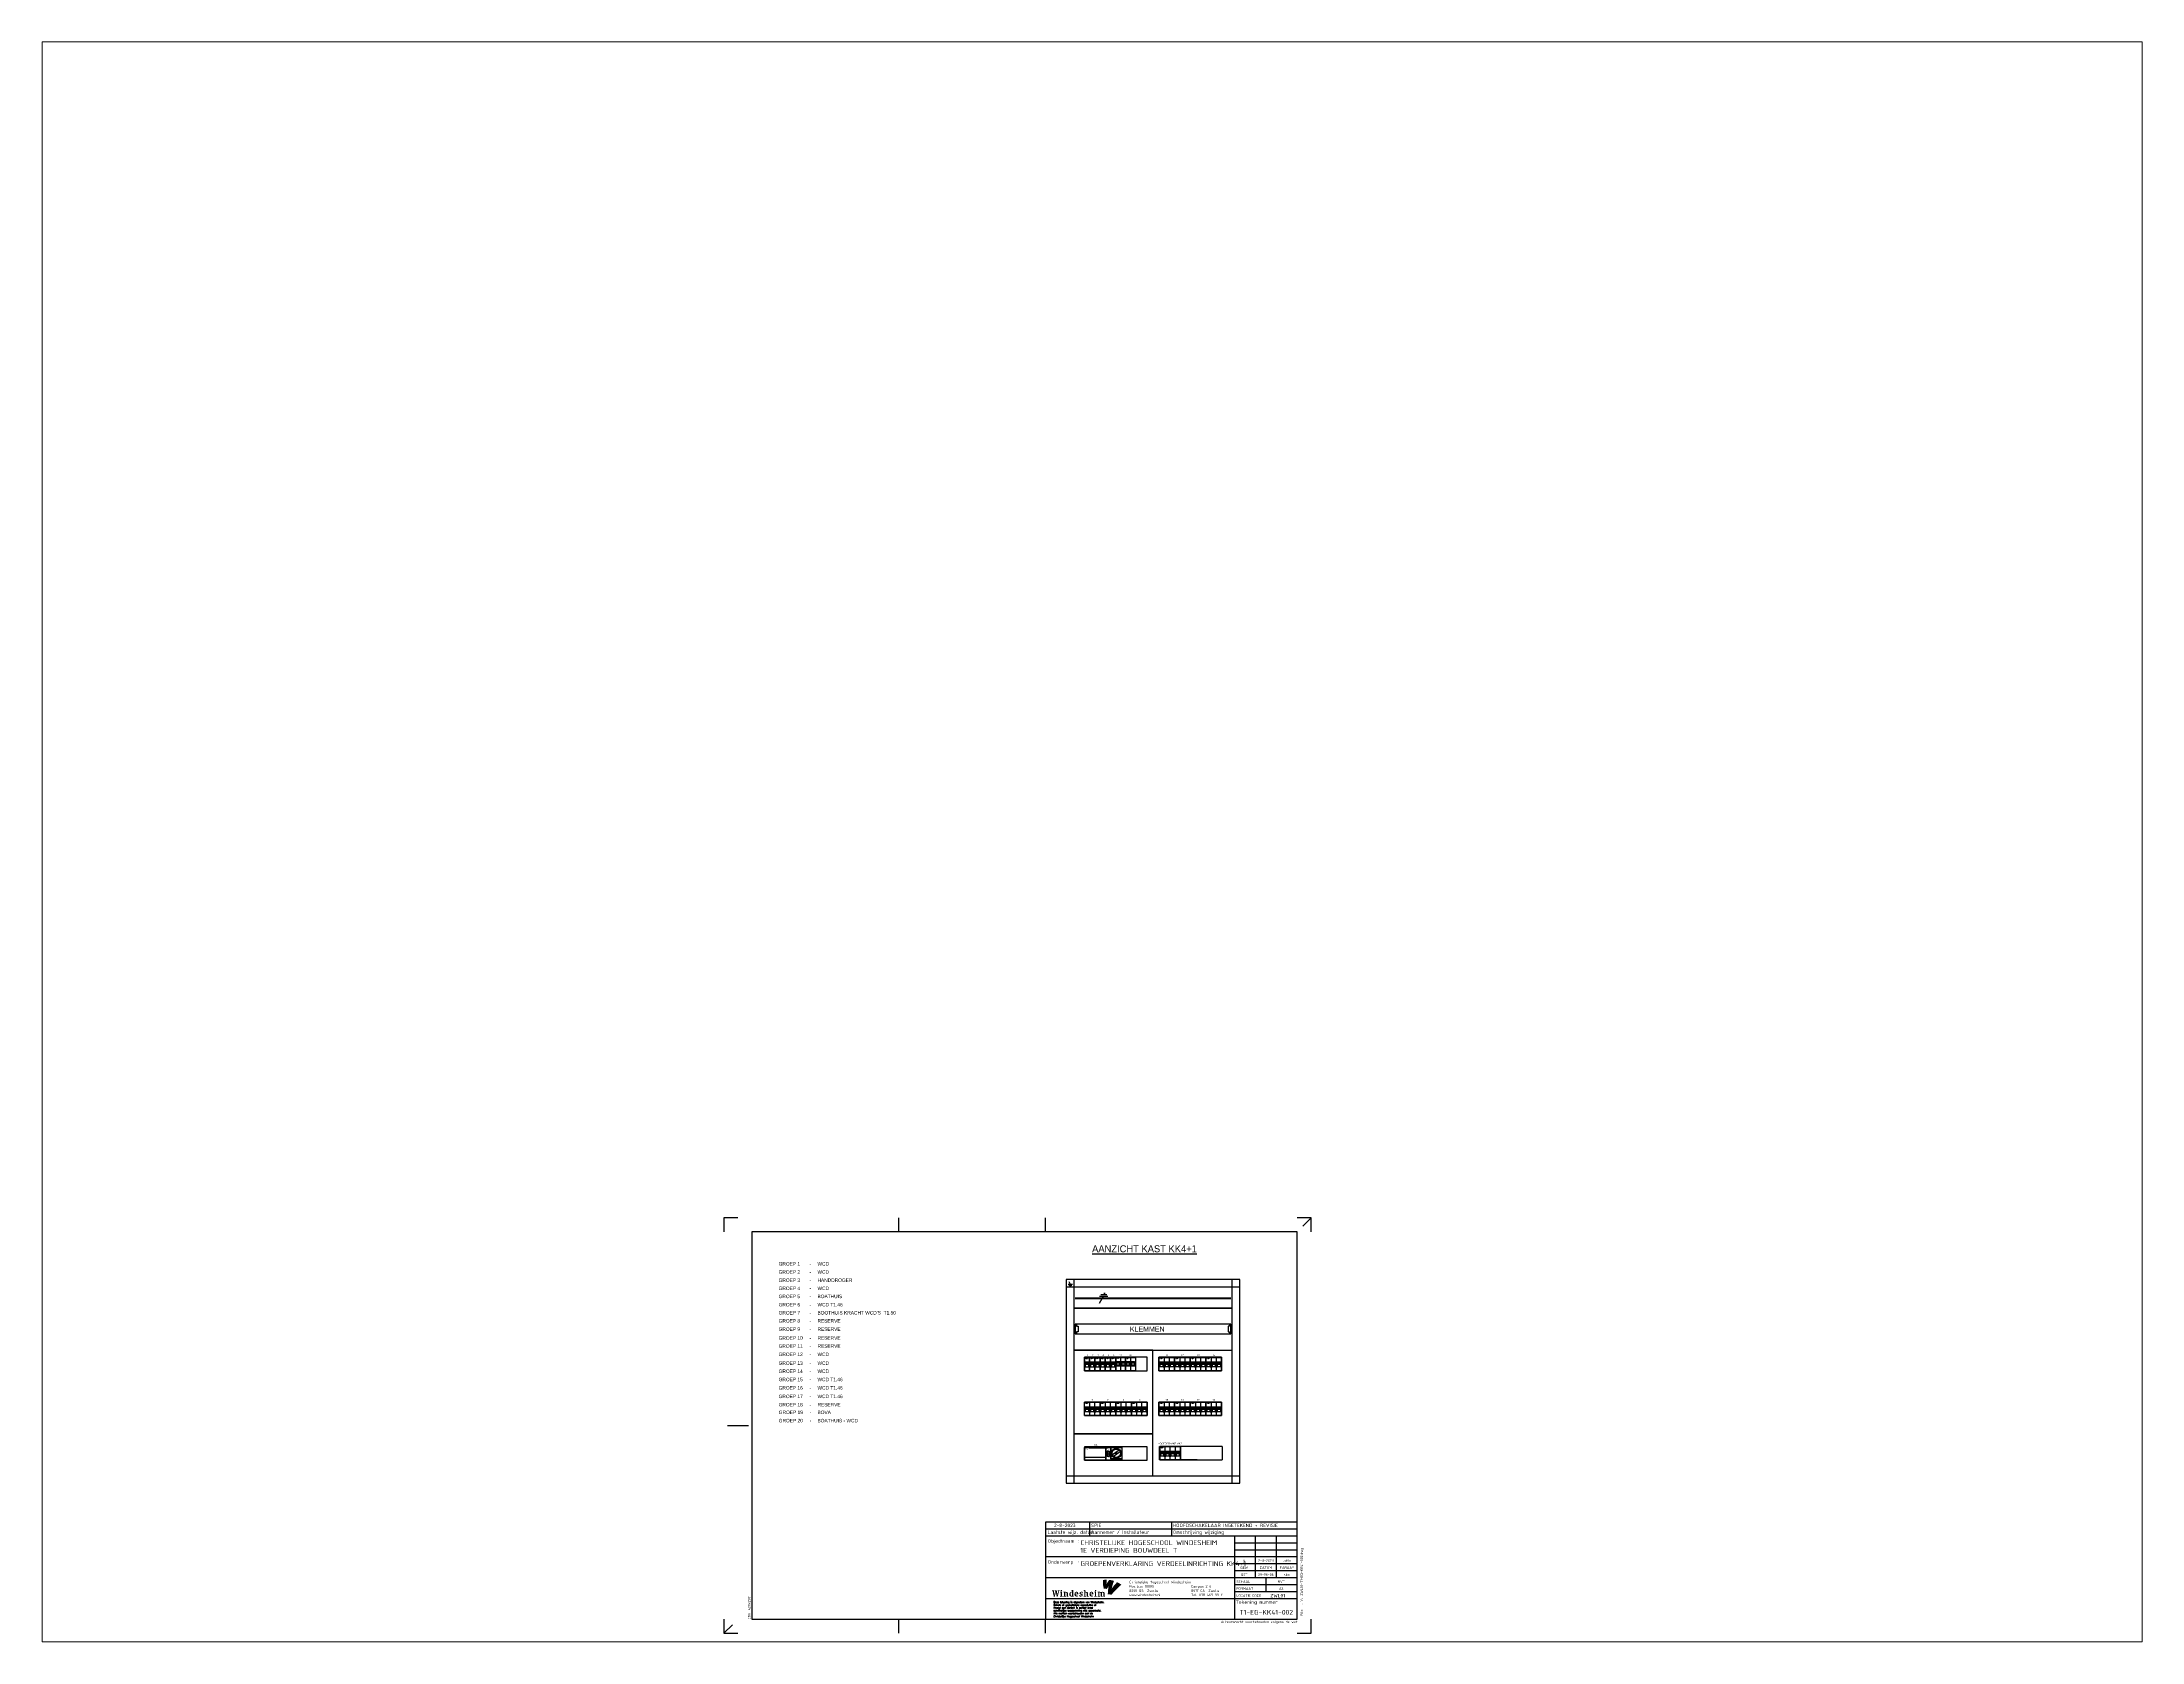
# Paper-space layout 'Layout1' of a CAD drawing. Header units: millimetres. Extents: x 27 to 240, y 20 to 183.
# The model-space entities are those that its viewports show. They can reach past a viewport. Long polylines and large blocks are cut down to what shows.
import ezdxf
from ezdxf.enums import TextEntityAlignment as Align

# ---------------------------------------------------------------- set-up
doc = ezdxf.new("R2010")
doc.units = ezdxf.units.MM
doc.layers.get('0').update_dxf_attribs({"linetype": 'CONTINUOUS'})
for name, color, linetype in [('00att018', 1, 'CONTINUOUS'), ('00att025', 2, 'CONTINUOUS'), ('00att035', 3, 'CONTINUOUS'), ('00att050', 4, 'CONTINUOUS'), ('00kad018', 1, 'CONTINUOUS'), ('00kad025', 2, 'CONTINUOUS'), ('00kad070', 5, 'CONTINUOUS'), ('BL$2----_KADER', 7, 'CONTINUOUS'), ('BL$4----_LOGO', 7, 'CONTINUOUS'), ('BL$4----_STEMPEL', 7, 'CONTINUOUS'), ('EL6-----', 7, 'CONTINUOUS'), ('KAST AANZICHT', 1, 'CONTINUOUS'), ('Kast-aanzicht', 1, 'CONTINUOUS'), ('LAAG_1', 160, 'CONTINUOUS')]:
    doc.layers.add(name, color=color, linetype=linetype)
doc.styles.add('BERT', font='arial.ttf')
doc.styles.add('BURO-035', font='BUROFONT.shx', dxfattribs={"height": 3.5})
doc.styles.add('BURO-050', font='BUROFONT.shx', dxfattribs={"height": 5})
doc.styles.add('EDU', font='ROMANS.SHX', dxfattribs={"height": 2.5})
doc.styles.add('GREEN', font='txt')
doc.styles.add('ISO', font='isocp.shx')
doc.styles.add('NOOTER', font='arial.ttf')
doc.styles.get("Standard").update_dxf_attribs({"font": 'ISOCP'})

# ---------------------------------------------------------------- blocks, each defined once
blk = doc.blocks.new('a3-windesheim-hor')
at = {"layer": '00kad018', "color": 1}
for p, q in [((0, 297), (0, 287)), ((10, 297), (0, 297)), ((125, 287), (125, 297)), ((230, 287), (230, 297)), ((420, 297), (410, 297)), ((420, 297), (414, 291)), ((420, 287), (420, 297)), ((2.5, 148.5), (17.5, 148.5)), ((0, 10), (0, 0)), ((0, 0), (6, 6)), ((0, 0), (10, 0)), ((125, 0), (125, 10)), ((230, 0), (230, 10)), ((410, 0), (420, 0)), ((420, 0), (420, 10))]:
    blk.add_line(p, q, dxfattribs=at)
at = {"layer": '00kad070', "color": 5}
for p, q in [((20, 287), (20, 10)), ((410, 287), (20, 287)), ((410, 10), (410, 287)), ((20, 10), (410, 10))]:
    blk.add_line(p, q, dxfattribs=at)
at = {"layer": '00att018', "color": 1, "style": 'ISO'}
blk.add_text('afm. 420x297', height=1.8, rotation=90, dxfattribs=at).set_placement((19, 10))
blk.add_text('Auteursrecht voorbehouden volgens de wet', height=1.8, dxfattribs=at).set_placement((410.1, 7.2), align=Align.RIGHT)
blk = doc.blocks.new('AI9-BLK4')
at = {"layer": 'LAAG_1'}
h = blk.add_hatch(color=40, dxfattribs=at)
edge = h.paths.add_edge_path()
edge.add_spline(control_points=[(7.1, 7.2), (4.8, 4.7), (2.6, 2.6), (-0.7, -2.1), (0, 0.5), (1.3, 5.9), (2.6, 9), (0.7, 9.7), (-2.2, 10.3), (-4.1, 10.4), (-5.5, 8.8), (-7.5, 5.5), (-8.1, 4.4), (-8, 6.9), (-7.7, 9.3), (-7.6, 10.6), (-9.6, 10.7), (-11, 10.6), (-13.2, 10.3), (-13.3, 6), (-13.1, 2), (-12, -2), (-10.8, -2.1), (-7.6, -2.4), (-7.6, -2.4), (-7.1, -1.7), (-6.1, 0), (-5, 1.4), (-5.4, -0.9), (-5.9, -4.1), (-6.1, -7.2), (-6.1, -8.1), (-6.2, -9.1), (-6.2, -10.1), (-4.7, -10.2), (-1, -10.6), (-0.7, -10.6), (-0.7, -10.6), (-0.7, -10.6), (-0.7, -10.6), (-0.7, -10.6), (-0.7, -10.6), (-0.7, -10.6), (0.7, -8.8), (2.3, -7), (3.6, -5.5), (4.7, -4.4), (5.7, -3.3), (6.7, -2.4), (9.3, 0.1), (11.5, 2.1), (13.2, 3.5), (11, 5.1), (9.5, 6.1), (7.1, 7.2)], knot_values=[0, 0, 0, 0, 1, 1, 1, 2, 2, 2, 3, 3, 3, 4, 4, 4, 5, 5, 5, 6, 6, 6, 7, 7, 7, 8, 8, 8, 9, 9, 9, 10, 10, 10, 11, 11, 11, 12, 12, 12, 13, 13, 13, 14, 14, 14, 15, 15, 15, 16, 16, 16, 17, 17, 17, 18, 18, 18, 18], degree=3, periodic=0)
h = blk.add_hatch(color=154, dxfattribs=at)
edge = h.paths.add_edge_path()
edge.add_spline(control_points=[(-0.7, -10.6), (-0.7, -10.6), (-0.7, -10.6), (-0.7, -10.6), (-0.7, -10.6), (-0.7, -10.6), (-0.7, -10.6)], knot_values=[0, 0, 0, 0, 1, 1, 1, 2, 2, 2, 2], degree=3, periodic=0)
h = blk.add_hatch(color=154, dxfattribs=at)
edge = h.paths.add_edge_path()
edge.add_spline(control_points=[(-0.7, -10.6), (-0.7, -10.6), (-0.7, -10.6), (-0.7, -10.6), (-0.7, -10.6), (-0.7, -10.6), (-0.7, -10.6)], knot_values=[0, 0, 0, 0, 1, 1, 1, 2, 2, 2, 2], degree=3, periodic=0)
blk = doc.blocks.new('AI9-BLK3')
at = {"layer": 'LAAG_1'}
h = blk.add_hatch(color=154, dxfattribs=at)
edge = h.paths.add_edge_path()
edge.add_spline(control_points=[(-27.8, 3.2), (-27.8, 3.2), (-29.8, -4.7), (-29.8, -4.7), (-29.8, -4.7), (-31.2, -4.7), (-31.2, -4.7), (-31.2, -4.7), (-32.5, 1.8), (-32.5, 1.8), (-32.5, 1.8), (-33.9, -4.7), (-33.9, -4.7), (-33.9, -4.7), (-35.4, -4.7), (-35.4, -4.7), (-35.4, -4.7), (-37.2, 3.2), (-37.2, 3.2), (-37.2, 3.2), (-38, 3.2), (-38, 3.2), (-38, 3.2), (-38, 4.2), (-38, 4.2), (-38, 4.2), (-34.8, 4.2), (-34.8, 4.2), (-34.8, 4.2), (-34.8, 3.2), (-34.8, 3.2), (-34.8, 3.2), (-35.4, 3.2), (-35.4, 3.2), (-35.4, 3.2), (-34.4, -2.1), (-34.4, -2.1), (-34.4, -2.1), (-33.2, 3.3), (-33.2, 3.3), (-33.2, 3.3), (-33.7, 3.3), (-33.7, 3.3), (-33.7, 3.3), (-33.7, 4.2), (-33.7, 4.2), (-33.7, 4.2), (-31.3, 4.2), (-31.3, 4.2), (-31.3, 4.2), (-30.2, -2.1), (-30.2, -2.1), (-30.2, -2.1), (-29, 3.2), (-29, 3.2), (-29, 3.2), (-29.8, 3.2), (-29.8, 3.2), (-29.8, 3.2), (-29.8, 4.2), (-29.8, 4.2), (-29.8, 4.2), (-27.2, 4.2), (-27.2, 4.2), (-27.2, 4.2), (-27.2, 3.2), (-27.2, 3.2), (-27.2, 3.2), (-27.8, 3.2), (-27.8, 3.2)], knot_values=[0, 0, 0, 0, 1, 1, 1, 2, 2, 2, 3, 3, 3, 4, 4, 4, 5, 5, 5, 6, 6, 6, 7, 7, 7, 8, 8, 8, 9, 9, 9, 10, 10, 10, 11, 11, 11, 12, 12, 12, 13, 13, 13, 14, 14, 14, 15, 15, 15, 16, 16, 16, 17, 17, 17, 18, 18, 18, 19, 19, 19, 20, 20, 20, 21, 21, 21, 22, 22, 22, 23, 23, 23, 23], degree=3, periodic=0)
h = blk.add_hatch(color=154, dxfattribs=at)
edge = h.paths.add_edge_path()
edge.add_spline(control_points=[(-26.4, -4.7), (-26.4, -4.7), (-26.4, -3.9), (-26.4, -3.9), (-26.4, -3.9), (-25.5, -3.9), (-25.5, -3.9), (-25.5, -3.9), (-25.5, 1.2), (-25.5, 1.2), (-25.5, 1.2), (-26.4, 1.2), (-26.4, 1.2), (-26.4, 1.2), (-26.4, 2), (-26.4, 2), (-26.4, 2), (-23.8, 2), (-23.8, 2), (-23.8, 2), (-23.8, -3.9), (-23.8, -3.9), (-23.8, -3.9), (-22.9, -3.9), (-22.9, -3.9), (-22.9, -3.9), (-22.9, -4.7), (-22.9, -4.7), (-22.9, -4.7), (-26.4, -4.7), (-26.4, -4.7)], knot_values=[0, 0, 0, 0, 1, 1, 1, 2, 2, 2, 3, 3, 3, 4, 4, 4, 5, 5, 5, 6, 6, 6, 7, 7, 7, 8, 8, 8, 9, 9, 9, 10, 10, 10, 10], degree=3, periodic=0)
edge = h.paths.add_edge_path()
edge.add_spline(control_points=[(-24.7, 2.7), (-25.2, 2.7), (-25.7, 3.2), (-25.7, 3.7), (-25.7, 4.3), (-25.2, 4.8), (-24.7, 4.8), (-24.1, 4.8), (-23.6, 4.3), (-23.6, 3.7), (-23.6, 3.2), (-24.1, 2.7), (-24.7, 2.7)], knot_values=[0, 0, 0, 0, 1, 1, 1, 2, 2, 2, 3, 3, 3, 4, 4, 4, 4], degree=3, periodic=0)
h = blk.add_hatch(color=154, dxfattribs=at)
edge = h.paths.add_edge_path()
edge.add_spline(control_points=[(-17, -4.7), (-17, -4.7), (-17, -0.9), (-17, -0.9), (-17, -0.3), (-17.2, 0.2), (-17.5, 0.5), (-17.9, 0.9), (-18.3, 1.1), (-18.9, 1.1), (-19, 1.1), (-19, 1.1), (-19.1, 1.1), (-19.1, 1.1), (-19.1, -3.9), (-19.1, -3.9), (-19.1, -3.9), (-18.2, -3.9), (-18.2, -3.9), (-18.2, -3.9), (-18.2, -4.7), (-18.2, -4.7), (-18.2, -4.7), (-21.7, -4.7), (-21.7, -4.7), (-21.7, -4.7), (-21.7, -3.9), (-21.7, -3.9), (-21.7, -3.9), (-20.8, -3.9), (-20.8, -3.9), (-20.8, -3.9), (-20.8, 1.2), (-20.8, 1.2), (-20.8, 1.2), (-21.7, 1.2), (-21.7, 1.2), (-21.7, 1.2), (-21.7, 2), (-21.7, 2), (-21.7, 2), (-19.4, 2), (-19.4, 2), (-19.1, 2), (-18.9, 2), (-18.6, 2), (-17, 2), (-16.3, 1.9), (-15.9, 1.4), (-15.5, 1), (-15.3, 0.6), (-15.3, -0.2), (-15.3, -0.2), (-15.3, -3.9), (-15.3, -3.9), (-15.3, -3.9), (-14.5, -3.9), (-14.5, -3.9), (-14.5, -3.9), (-14.5, -4.7), (-14.5, -4.7), (-14.5, -4.7), (-17, -4.7), (-17, -4.7)], knot_values=[0, 0, 0, 0, 1, 1, 1, 2, 2, 2, 3, 3, 3, 4, 4, 4, 5, 5, 5, 6, 6, 6, 7, 7, 7, 8, 8, 8, 9, 9, 9, 10, 10, 10, 11, 11, 11, 12, 12, 12, 13, 13, 13, 14, 14, 14, 15, 15, 15, 16, 16, 16, 17, 17, 17, 18, 18, 18, 19, 19, 19, 20, 20, 20, 21, 21, 21, 21], degree=3, periodic=0)
h = blk.add_hatch(color=154, dxfattribs=at)
edge = h.paths.add_edge_path(flags=16)
edge.add_spline(control_points=[(-6.8, -4.7), (-6.8, -4.7), (-6.8, -3.9), (-6.8, -3.9), (-6.8, -3.9), (-7.6, -3.9), (-7.6, -3.9), (-7.6, -3.9), (-7.6, 4.5), (-7.6, 4.5), (-7.6, 4.5), (-10.2, 4.5), (-10.2, 4.5), (-10.2, 4.5), (-10.2, 3.6), (-10.2, 3.6), (-10.2, 3.6), (-9.3, 3.6), (-9.3, 3.6), (-9.3, 3.6), (-9.3, 2), (-9.3, 2), (-9.6, 2), (-9.8, 2), (-10.2, 2), (-11.9, 2), (-13.2, 0.7), (-13.2, -1.5), (-13.2, -3.8), (-12.3, -4.8), (-10.3, -4.8), (-9.9, -4.8), (-9.3, -4.7), (-9.1, -4.7), (-9.1, -4.7), (-6.8, -4.7), (-6.8, -4.7)], knot_values=[0, 0, 0, 0, 1, 1, 1, 2, 2, 2, 3, 3, 3, 4, 4, 4, 5, 5, 5, 6, 6, 6, 7, 7, 7, 8, 8, 8, 9, 9, 9, 10, 10, 10, 11, 11, 11, 12, 12, 12, 12], degree=3, periodic=0)
edge = h.paths.add_edge_path()
edge.add_spline(control_points=[(-9.3, -3.7), (-9.5, -3.8), (-9.6, -3.8), (-9.8, -3.8), (-10.8, -3.8), (-11.5, -3.1), (-11.5, -1.2), (-11.5, 0.4), (-10.9, 1.1), (-10, 1.1), (-9.7, 1.1), (-9.5, 1), (-9.3, 1), (-9.3, 1), (-9.3, -3.7), (-9.3, -3.7)], knot_values=[0, 0, 0, 0, 1, 1, 1, 2, 2, 2, 3, 3, 3, 4, 4, 4, 5, 5, 5, 5], degree=3, periodic=0)
h = blk.add_hatch(color=154, dxfattribs=at)
edge = h.paths.add_edge_path(flags=16)
edge.add_spline(control_points=[(-0.4, -1.4), (-0.4, 1), (-1.2, 2.1), (-3, 2.1), (-4.8, 2.1), (-5.9, 0.7), (-5.9, -1.4), (-5.9, -3.6), (-4.8, -4.8), (-2.7, -4.8), (-1.9, -4.8), (-1.2, -4.6), (-0.7, -4.4), (-0.7, -4.4), (-0.7, -3.5), (-0.7, -3.5), (-1.2, -3.6), (-1.6, -3.6), (-2, -3.6), (-3.4, -3.6), (-4.2, -2.5), (-4.2, -1.4), (-4.2, -1.4), (-0.4, -1.4), (-0.4, -1.4)], knot_values=[0, 0, 0, 0, 1, 1, 1, 2, 2, 2, 3, 3, 3, 4, 4, 4, 5, 5, 5, 6, 6, 6, 7, 7, 7, 8, 8, 8, 8], degree=3, periodic=0)
edge = h.paths.add_edge_path()
edge.add_spline(control_points=[(-2.2, -0.5), (-2.2, -0.5), (-4.2, -0.5), (-4.2, -0.5), (-4.2, 0.5), (-3.8, 1.1), (-3.2, 1.1), (-2.6, 1.1), (-2.2, 0.6), (-2.2, -0.5)], knot_values=[0, 0, 0, 0, 1, 1, 1, 2, 2, 2, 3, 3, 3, 3], degree=3, periodic=0)
h = blk.add_hatch(color=154, dxfattribs=at)
edge = h.paths.add_edge_path()
edge.add_spline(control_points=[(3.2, -4.8), (2.4, -4.8), (1.5, -4.6), (1.3, -4.5), (1.3, -4.5), (1.3, -2.7), (1.3, -2.7), (1.3, -2.7), (2.3, -2.7), (2.3, -2.7), (2.3, -2.7), (2.3, -3.6), (2.3, -3.6), (2.6, -3.7), (2.9, -3.8), (3.3, -3.8), (4.1, -3.8), (4.5, -3.5), (4.5, -3), (4.5, -2.5), (4.1, -2.3), (3.5, -2.1), (3.5, -2.1), (2.7, -1.8), (2.7, -1.8), (1.8, -1.5), (1.3, -1), (1.3, 0.1), (1.3, 1.2), (2.3, 2.1), (3.9, 2.1), (4.6, 2.1), (5.3, 2), (5.7, 1.9), (5.7, 1.9), (5.7, 0), (5.7, 0), (5.7, 0), (4.7, 0), (4.7, 0), (4.7, 0), (4.7, 1), (4.7, 1), (4.4, 1.1), (4.2, 1.1), (3.9, 1.1), (3.2, 1.1), (2.8, 0.8), (2.8, 0.4), (2.8, 0), (3, -0.2), (3.6, -0.4), (3.6, -0.4), (4.4, -0.7), (4.4, -0.7), (5.4, -1), (6, -1.6), (6, -2.6), (6, -4), (4.8, -4.8), (3.2, -4.8)], knot_values=[0, 0, 0, 0, 1, 1, 1, 2, 2, 2, 3, 3, 3, 4, 4, 4, 5, 5, 5, 6, 6, 6, 7, 7, 7, 8, 8, 8, 9, 9, 9, 10, 10, 10, 11, 11, 11, 12, 12, 12, 13, 13, 13, 14, 14, 14, 15, 15, 15, 16, 16, 16, 17, 17, 17, 18, 18, 18, 19, 19, 19, 20, 20, 20, 20], degree=3, periodic=0)
h = blk.add_hatch(color=154, dxfattribs=at)
edge = h.paths.add_edge_path()
edge.add_spline(control_points=[(11.8, -4.7), (11.8, -4.7), (11.8, -1), (11.8, -1), (11.8, -0.3), (11.7, 0.2), (11.3, 0.5), (10.9, 0.9), (10.5, 1.1), (10, 1.1), (9.9, 1.1), (9.8, 1.1), (9.7, 1.1), (9.7, 1.1), (9.7, -3.9), (9.7, -3.9), (9.7, -3.9), (10.6, -3.9), (10.6, -3.9), (10.6, -3.9), (10.6, -4.7), (10.6, -4.7), (10.6, -4.7), (7.1, -4.7), (7.1, -4.7), (7.1, -4.7), (7.1, -3.9), (7.1, -3.9), (7.1, -3.9), (8, -3.9), (8, -3.9), (8, -3.9), (8, 3.6), (8, 3.6), (8, 3.6), (7.2, 3.6), (7.2, 3.6), (7.2, 3.6), (7.2, 4.5), (7.2, 4.5), (7.2, 4.5), (9.7, 4.5), (9.7, 4.5), (9.7, 4.5), (9.7, 2), (9.7, 2), (9.9, 2), (10.2, 2), (10.5, 2), (11.9, 2), (12.5, 1.8), (13, 1.4), (13.4, 1), (13.5, 0.5), (13.5, -0.2), (13.5, -0.2), (13.5, -3.9), (13.5, -3.9), (13.5, -3.9), (14.3, -3.9), (14.3, -3.9), (14.3, -3.9), (14.3, -4.7), (14.3, -4.7), (14.3, -4.7), (11.8, -4.7), (11.8, -4.7)], knot_values=[0, 0, 0, 0, 1, 1, 1, 2, 2, 2, 3, 3, 3, 4, 4, 4, 5, 5, 5, 6, 6, 6, 7, 7, 7, 8, 8, 8, 9, 9, 9, 10, 10, 10, 11, 11, 11, 12, 12, 12, 13, 13, 13, 14, 14, 14, 15, 15, 15, 16, 16, 16, 17, 17, 17, 18, 18, 18, 19, 19, 19, 20, 20, 20, 21, 21, 21, 22, 22, 22, 22], degree=3, periodic=0)
h = blk.add_hatch(color=154, dxfattribs=at)
edge = h.paths.add_edge_path(flags=16)
edge.add_spline(control_points=[(21.1, -1.4), (21.1, 1), (20.4, 2.1), (18.5, 2.1), (16.7, 2.1), (15.6, 0.7), (15.6, -1.4), (15.6, -3.6), (16.8, -4.8), (18.9, -4.8), (19.6, -4.8), (20.3, -4.6), (20.8, -4.4), (20.8, -4.4), (20.8, -3.5), (20.8, -3.5), (20.4, -3.6), (19.9, -3.6), (19.5, -3.6), (18.1, -3.6), (17.3, -2.5), (17.3, -1.4), (17.3, -1.4), (21.1, -1.4), (21.1, -1.4)], knot_values=[0, 0, 0, 0, 1, 1, 1, 2, 2, 2, 3, 3, 3, 4, 4, 4, 5, 5, 5, 6, 6, 6, 7, 7, 7, 8, 8, 8, 8], degree=3, periodic=0)
edge = h.paths.add_edge_path()
edge.add_spline(control_points=[(19.3, -0.5), (19.3, -0.5), (17.3, -0.5), (17.3, -0.5), (17.3, 0.5), (17.8, 1.1), (18.4, 1.1), (18.9, 1.1), (19.3, 0.6), (19.3, -0.5)], knot_values=[0, 0, 0, 0, 1, 1, 1, 2, 2, 2, 3, 3, 3, 3], degree=3, periodic=0)
h = blk.add_hatch(color=154, dxfattribs=at)
edge = h.paths.add_edge_path()
edge.add_spline(control_points=[(22.5, -4.7), (22.5, -4.7), (22.5, -3.9), (22.5, -3.9), (22.5, -3.9), (23.4, -3.9), (23.4, -3.9), (23.4, -3.9), (23.4, 1.2), (23.4, 1.2), (23.4, 1.2), (22.5, 1.2), (22.5, 1.2), (22.5, 1.2), (22.5, 2), (22.5, 2), (22.5, 2), (25.1, 2), (25.1, 2), (25.1, 2), (25.1, -3.9), (25.1, -3.9), (25.1, -3.9), (26, -3.9), (26, -3.9), (26, -3.9), (26, -4.7), (26, -4.7), (26, -4.7), (22.5, -4.7), (22.5, -4.7)], knot_values=[0, 0, 0, 0, 1, 1, 1, 2, 2, 2, 3, 3, 3, 4, 4, 4, 5, 5, 5, 6, 6, 6, 7, 7, 7, 8, 8, 8, 9, 9, 9, 10, 10, 10, 10], degree=3, periodic=0)
edge = h.paths.add_edge_path()
edge.add_spline(control_points=[(24.2, 2.7), (23.6, 2.7), (23.2, 3.2), (23.2, 3.7), (23.2, 4.3), (23.6, 4.8), (24.2, 4.8), (24.8, 4.8), (25.3, 4.3), (25.3, 3.7), (25.3, 3.2), (24.8, 2.7), (24.2, 2.7)], knot_values=[0, 0, 0, 0, 1, 1, 1, 2, 2, 2, 3, 3, 3, 4, 4, 4, 4], degree=3, periodic=0)
h = blk.add_hatch(color=154, dxfattribs=at)
edge = h.paths.add_edge_path()
edge.add_spline(control_points=[(35.5, -4.7), (35.5, -4.7), (35.5, -0.9), (35.5, -0.9), (35.5, -0.3), (35.3, 0.2), (35, 0.5), (34.7, 0.9), (34.2, 1.1), (33.5, 1.1), (33.4, 1.1), (33.3, 1), (33.2, 1), (33.4, 0.8), (33.5, 0.3), (33.5, -0.1), (33.5, -0.1), (33.5, -3.9), (33.5, -3.9), (33.5, -3.9), (34.3, -3.9), (34.3, -3.9), (34.3, -3.9), (34.3, -4.7), (34.3, -4.7), (34.3, -4.7), (31.8, -4.7), (31.8, -4.7), (31.8, -4.7), (31.8, -0.9), (31.8, -0.9), (31.8, -0.2), (31.6, 0.2), (31.3, 0.5), (30.9, 0.9), (30.5, 1.1), (30, 1.1), (30, 1.1), (29.9, 1.1), (29.8, 1.1), (29.8, 1.1), (29.8, -3.9), (29.8, -3.9), (29.8, -3.9), (30.6, -3.9), (30.6, -3.9), (30.6, -3.9), (30.6, -4.7), (30.6, -4.7), (30.6, -4.7), (27.2, -4.7), (27.2, -4.7), (27.2, -4.7), (27.2, -3.9), (27.2, -3.9), (27.2, -3.9), (28.1, -3.9), (28.1, -3.9), (28.1, -3.9), (28.1, 1.2), (28.1, 1.2), (28.1, 1.2), (27.2, 1.2), (27.2, 1.2), (27.2, 1.2), (27.2, 2), (27.2, 2), (27.2, 2), (29.6, 2), (29.6, 2), (29.9, 2), (30.2, 2), (30.4, 2), (31.4, 2), (31.9, 1.9), (32.5, 1.7), (33, 1.9), (33.7, 2), (34.5, 2), (35.6, 2), (36.3, 1.8), (36.7, 1.4), (37.1, 1), (37.2, 0.5), (37.2, -0.1), (37.2, -0.1), (37.2, -3.9), (37.2, -3.9), (37.2, -3.9), (38, -3.9), (38, -3.9), (38, -3.9), (38, -4.7), (38, -4.7), (38, -4.7), (35.5, -4.7), (35.5, -4.7)], knot_values=[0, 0, 0, 0, 1, 1, 1, 2, 2, 2, 3, 3, 3, 4, 4, 4, 5, 5, 5, 6, 6, 6, 7, 7, 7, 8, 8, 8, 9, 9, 9, 10, 10, 10, 11, 11, 11, 12, 12, 12, 13, 13, 13, 14, 14, 14, 15, 15, 15, 16, 16, 16, 17, 17, 17, 18, 18, 18, 19, 19, 19, 20, 20, 20, 21, 21, 21, 22, 22, 22, 23, 23, 23, 24, 24, 24, 25, 25, 25, 26, 26, 26, 27, 27, 27, 28, 28, 28, 29, 29, 29, 30, 30, 30, 31, 31, 31, 32, 32, 32, 32], degree=3, periodic=0)
blk = doc.blocks.new('AI9-BLK2')
at = {"layer": 'LAAG_1', "color": 7}
for name, p in [('AI9-BLK4', (36.4, 1.4)), ('AI9-BLK3', (-11.6, -7.2))]:
    blk.add_blockref(name, p, dxfattribs=at)
blk = doc.blocks.new('CHW_ONDERHOEK')
at = {"layer": '00kad025', "color": 2}
for p, q in [((-190, 79.5), (-190, 69.5)), ((-10, 79.5), (-190, 79.5)), ((-158.5, 79.5), (-158.5, 69.5)), ((-100, 79.5), (-100, 69.5)), ((-10, 74.5), (-190, 74.5)), ((-10, 64.5), (-55, 64.5)), ((-40, 69.5), (-40, 39.5)), ((-25, 69.5), (-25, 39.5)), ((-10, 59.5), (-55, 59.5)), ((-10, 54.5), (-55, 54.5)), ((-10, 49.5), (-55, 49.5)), ((-32.5, 39.5), (-32.5, 34.5)), ((-32.5, 34.5), (-32.5, 29.5))]:
    blk.add_line(p, q, dxfattribs=at)
at = {"layer": '00kad070', "color": 5}
for p, q in [((-10, 69.5), (-190, 69.5)), ((-190, 69.5), (-190, 10)), ((-55, 69.5), (-55, 10)), ((-55, 54.5), (-190, 54.5)), ((-10, 39.5), (-190, 39.5)), ((-10, 44.5), (-55, 44.5)), ((-10, 34.5), (-55, 34.5)), ((-55, 24.5), (-190, 24.5)), ((-10, 29.5), (-55, 29.5)), ((-10, 24.5), (-55, 24.5))]:
    blk.add_line(p, q, dxfattribs=at)
at = {"layer": 'LAAG_1', "color": 7, "xscale": 0.5, "yscale": 0.5, "zscale": 0.5}
blk.add_blockref('AI9-BLK2', (-160.6, 32.2), dxfattribs=at)
at = {"layer": '00att018', "color": 1, "style": 'ISO'}
for s, p in [('GEW', (-48, 46)), ('DATUM', (-32.5, 46)), ('PARAAF', (-17.5, 46)), ('GET', (-48, 41))]:
    blk.add_text(s, height=1.8, dxfattribs=at).set_placement(p, align=Align.CENTER)
for s, p in [('SCHAAL', (-53.5, 36)), ('FORMAAT', (-53.5, 31))]:
    blk.add_text(s, height=1.8, dxfattribs=at).set_placement(p)
at = {"layer": '00att018', "color": 1, "linetype": 'Continuous', "style": 'EDU'}
for s, p in [('Deze tekening is eigendom van Windesheim.', (-184.2, 21.6)), ('Gehele of gedeeltelijke reproduktie of', (-184.2, 19.6)), ('inzage aan derden is zonder onze', (-184.2, 17.6)), ('schriftelijke toestemming niet geoorloofd.', (-184.2, 15.6)), ('Alle rechten voorbehouden aan de', (-184.2, 13.6)), ('Christelijke Hogeschool Windesheim', (-184.2, 11.4))]:
    blk.add_text(s, height=1.2, dxfattribs=at).set_placement(p)
at = {"layer": '00att018', "color": 1, "style": 'ISO', "width": 0.9}
blk.add_text('....\\\\', height=1.8, rotation=90, dxfattribs=at).set_placement((-6, 20.5))
at = {"layer": '00att018', "color": 1, "style": 'ISO'}
blk.add_text('File:', height=1.8, rotation=90, dxfattribs=at).set_placement((-6, 12.5))
for tag, p in [('WZ_CODED', (-48, 66.1)), ('WZ_CODEC', (-48, 61.1)), ('WZ_DATUMD', (-32.5, 66.1)), ('WZ_DATUMC', (-32.5, 61.1)), ('WZ_WZGOEDD', (-17.5, 66.1)), ('WZ_WZGOEDC', (-17.5, 61.1)), ('WZ_CODEA', (-48, 51.1)), ('WZ_CODEB', (-48, 56.1)), ('WZ_DATUMB', (-32.5, 56.1)), ('WZ_DATUMA', (-32.5, 51.1)), ('WZ_WZGOEDB', (-17.5, 56.1)), ('WZ_WZGOEDA', (-17.5, 51.1)), ('TKDATCREAT', (-32.5, 41)), ('TKFORMAAT', (-21.5, 31)), ('TKSCHAAL', (-21.5, 36)), ('TKINIT', (-17.5, 41))]:
    blk.add_attdef(tag, text='', height=1.8, dxfattribs=at).set_placement(p, align=Align.CENTER)
blk.add_attdef('DWGNAME', (-6, 26.9), '', height=1.8, rotation=90, dxfattribs=at)
at = {"layer": '00att025', "color": 2, "style": 'ISO'}
for s, p in [('Objectnaam', (-188.5, 64.7)), ('Onderwerp', (-188.5, 49.7)), ('Tekening nummer', (-54, 21))]:
    blk.add_text(s, height=2.5, dxfattribs=at).set_placement(p)
at = {"layer": '00att025', "style": 'ISO'}
for p in [(-167, 64.7), (-167, 49.8)]:
    blk.add_text(':', height=2.5, dxfattribs=at).set_placement(p)
at = {"layer": '00att025', "color": 1, "style": 'ISO'}
blk.add_text('LOCATIE CODE :', height=1.8, dxfattribs=at).set_placement((-53.5, 26))
at = {"layer": '00att025', "color": 2, "style": 'ISO'}
for tag, p in [('WZ_DATUM', (-184, 75.9)), ('WZ_AANNEMER_INSTALATEUR', (-157.5, 75.9)), ('WZ_OMSCHR', (-99, 75.9))]:
    blk.add_attdef(tag, p, '', height=2.5, dxfattribs=at)
at = {"layer": '00att025', "color": 3, "style": 'ISO'}
blk.add_attdef('TKVRIJ2', text='', height=2.5, dxfattribs=at).set_placement((-24, 25.6), align=Align.CENTER)
at = {"layer": '00att035', "color": 3, "style": 'ISO'}
for s, p in [('Laatste wijz. datum', (-188.5, 71)), ('Aannemer / Installateur', (-157.5, 71)), ('Omschrijving wijziging', (-99, 71))]:
    blk.add_text(s, height=2.5, dxfattribs=at).set_placement(p)
for tag, p in [('TK1OMSCHR', (-165.1, 57.5)), ('PROMSCHR', (-165.1, 63)), ('TK2OMSCHR', (-165.1, 48)), ('TKVRIJ1', (-165.1, 42.5))]:
    blk.add_attdef(tag, p, '', height=3.5, dxfattribs=at)
at = {"layer": '00att050', "color": 4, "style": 'ISO'}
blk.add_attdef('TKFASE', text='', height=5, dxfattribs=at).set_placement((-14.5, 82), align=Align.RIGHT)
blk.add_attdef('TKTEKNR', text='', height=3.5, dxfattribs=at).set_placement((-32.2, 13.2), align=Align.CENTER)
at = {"layer": 'BL$4----_LOGO', "color": 1, "style": 'ISO'}
for s, p in [('Christelijke Hogeschool Windesheim', (-130.2, 35.7)), ('Postbus 10090', (-130.2, 32.6)), ('8000 GB  Zwolle', (-130.2, 29.5)), ('Campus 2-6', (-85.9, 32.6)), ('8017 CA  Zwolle', (-85.9, 29.5)), ('www.windesheim.nl', (-130.2, 26.5)), ('Tel. 038 469 99 11', (-85.9, 26.5))]:
    blk.add_text(s, height=1.8, dxfattribs=at).set_placement(p)
blk = doc.blocks.new('HAG08')
at = {"color": 0}
for p, q in [((-16.5, -3.5), (-16.5, -0.8)), ((-16.5, -0.8), (-16.5, -0.8)), ((-16.5, -2.6), (-15.6, -1.7)), ((-15.6, -1.7), (-15.2, -1.7)), ((-15.2, -1.7), (-14.7, -2.2)), ((-14.7, -2.2), (-14.7, -3.5)), ((-14.7, -3.5), (-14.7, -3.5)), ((-13.8, -2.2), (-13.4, -1.7)), ((-13.8, -3.1), (-13.8, -2.2)), ((-13.4, -3.5), (-13.8, -3.1)), ((-13.4, -1.7), (-13, -1.7)), ((-13, -3.5), (-13.4, -3.5)), ((-13, -1.7), (-12.5, -2.2)), ((-12.5, -3.1), (-13, -3.5)), ((-12.5, -2.2), (-12.5, -3.1)), ((-12.5, -3.1), (-12.1, -3.5)), ((-12.1, -3.5), (-12.1, -3.5)), ((-10.2, -18.8), (-12, -18.8)), ((-12, -18.8), (-12, -21.5)), ((-12, -21.5), (-10.2, -21.5)), ((-12, -21.5), (-12, -21.5)), ((-10.7, -1.7), (-11.2, -2.2)), ((-11.2, -2.2), (-11.2, -3.1)), ((-11.2, -3.1), (-10.7, -3.5)), ((-11.2, -3.9), (-10.7, -4.4)), ((-9.9, -1.7), (-10.7, -1.7)), ((-10.7, -3.5), (-9.4, -3.5)), ((-10.7, -4.4), (-9.9, -4.4)), ((-10.2, -21.5), (-10.2, -18.8)), ((-9.4, -2.2), (-9.9, -1.7)), ((-9.9, -4.4), (-9.4, -3.9)), ((-9.4, -3.9), (-9.4, -2.2)), ((-9.4, -3.5), (-9.4, -3.5)), ((-9.3, -21.5), (-9.3, -18.8)), ((-9.3, -18.8), (-7.6, -18.8)), ((-9.3, -20.2), (-8.5, -20.2)), ((-8.1, -1.7), (-8.5, -2.2)), ((-8.5, -2.2), (-8.5, -3.1)), ((-8.5, -2.6), (-7.2, -2.6)), ((-8.5, -3.1), (-8.1, -3.5)), ((-8.5, -20.2), (-8.5, -20.2)), ((-7.2, -1.7), (-8.1, -1.7)), ((-8.1, -3.5), (-7.2, -3.5)), ((-7.6, -18.8), (-7.6, -18.8)), ((-6.8, -2.2), (-7.2, -1.7)), ((-7.2, -2.6), (-6.8, -2.2)), ((-7.2, -3.5), (-7.2, -3.5)), ((-6.7, -21.5), (-6.7, -18.8)), ((-6.7, -18.8), (-4.9, -18.8)), ((-6.7, -20.2), (-5.8, -20.2)), ((-5.9, -1.7), (-5.9, -3.5)), ((-5.9, -2.6), (-5, -1.7)), ((-5.9, -3.5), (-5.9, -3.5)), ((-5.8, -20.2), (-5.8, -20.2)), ((-5, -1.7), (-4.6, -1.7)), ((-4.9, -18.8), (-4.9, -18.8)), ((-4.6, -1.7), (-4.1, -2.2)), ((-4.1, -2.2), (-4.1, -2.2))]:
    blk.add_line(p, q, dxfattribs=at)
for points in [[(-17.5, -45), (-17.5, 0), (0, 0), (0, -45)], [(-16.5, -29.5), (-16.5, -15.5), (-14.5, -15.5), (-14.5, -29.5)], [(-14.5, -17.5), (-14.5, -15.5), (-3, -15.5), (-3, -17.5)], [(-14.5, -32.5), (-14.5, -23.5), (-3, -23.5), (-3, -32.5)], [(-3, -29.5), (-3, -15.5), (-1, -15.5), (-1, -29.5)]]:
    blk.add_lwpolyline(points, close=True, dxfattribs=at)
blk = doc.blocks.new('HAG07')
at = {"color": 0}
for p, q in [((0.2, 8.9), (0.2, 9.4)), ((0.2, 9.4), (0.2, 9.4)), ((0.2, 9), (0.4, 9.2)), ((0.4, 9.2), (0.5, 9.2)), ((0.5, 9.2), (0.6, 9.1)), ((0.6, 9.1), (0.6, 8.9)), ((0.6, 8.9), (0.6, 8.9)), ((0.8, 9.1), (0.9, 9.2)), ((0.8, 8.9), (0.8, 9.1)), ((0.9, 8.9), (0.8, 8.9)), ((0.9, 9.2), (1, 9.2)), ((1, 8.9), (0.9, 8.9)), ((1, 9.2), (1.1, 9.1)), ((1.1, 8.9), (1, 8.9)), ((1.1, 9.1), (1.1, 8.9)), ((1.1, 8.9), (1.2, 8.9)), ((1.2, 8.9), (1.2, 8.9)), ((1.6, 5.6), (1.2, 5.6)), ((1.2, 5.6), (1.2, 5)), ((1.2, 5), (1.6, 5)), ((1.2, 5), (1.2, 5)), ((1.6, 9.2), (1.4, 9.2)), ((1.4, 9.2), (1.4, 9.1)), ((1.4, 9.1), (1.4, 8.9)), ((1.4, 8.9), (1.4, 8.9)), ((1.4, 8.9), (1.7, 8.9)), ((1.4, 8.8), (1.4, 8.7)), ((1.4, 8.7), (1.6, 8.7)), ((1.7, 9.1), (1.6, 9.2)), ((1.6, 8.7), (1.7, 8.8)), ((1.6, 5), (1.6, 5.6)), ((1.7, 8.8), (1.7, 9.1)), ((1.7, 8.9), (1.7, 8.9)), ((1.7, 5), (1.7, 5.6)), ((1.7, 5.6), (2.1, 5.6)), ((1.7, 5.3), (1.9, 5.3)), ((2, 9.2), (1.9, 9.1)), ((1.9, 9.1), (1.9, 8.9)), ((1.9, 9), (2.2, 9)), ((1.9, 8.9), (2, 8.9)), ((1.9, 5.3), (1.9, 5.3)), ((2.2, 9.2), (2, 9.2)), ((2, 8.9), (2.2, 8.9)), ((2.1, 5.6), (2.1, 5.6)), ((2.3, 9.1), (2.2, 9.2)), ((2.2, 9), (2.3, 9.1)), ((2.2, 8.9), (2.2, 8.9)), ((2.3, 5), (2.3, 5.6)), ((2.3, 5.6), (2.7, 5.6)), ((2.3, 5.3), (2.5, 5.3)), ((2.5, 9.2), (2.5, 8.9)), ((2.5, 9), (2.7, 9.2)), ((2.5, 8.9), (2.5, 8.9)), ((2.5, 5.3), (2.5, 5.3)), ((2.7, 9.2), (2.8, 9.2)), ((2.7, 5.6), (2.7, 5.6)), ((2.8, 9.2), (2.9, 9.1)), ((2.9, 9.1), (2.9, 9.1)), ((3.1, 2.7), (4.4, 2.7)), ((3.5, 3.3), (3.9, 3.3)), ((3.7, 9.6), (3.7, 9.1)), ((3.7, 8.8), (3.7, 0)), ((5.3, 5.6), (4.9, 5.6)), ((4.9, 5.6), (4.9, 5)), ((4.9, 5), (5.3, 5)), ((4.9, 5), (4.9, 5)), ((5.3, 5), (5.3, 5.6)), ((5.5, 5), (5.5, 5.6)), ((5.5, 5.6), (5.9, 5.6)), ((5.5, 5.3), (5.7, 5.3)), ((5.7, 5.3), (5.7, 5.3)), ((5.9, 5.6), (5.9, 5.6)), ((6, 5), (6, 5.6)), ((6, 5.6), (6.4, 5.6)), ((6, 5.3), (6.2, 5.3)), ((6.2, 5.3), (6.2, 5.3)), ((6.4, 5.6), (6.4, 5.6)), ((6.8, 2.7), (8.1, 2.7)), ((7.3, 3.3), (7.7, 3.3)), ((7.5, 9.1), (7.5, 9.6)), ((7.5, 0), (7.5, 8.8)), ((9, 5.6), (8.6, 5.6)), ((8.6, 5.6), (8.6, 5)), ((8.6, 5), (9, 5)), ((8.6, 5), (8.6, 5)), ((9, 5), (9, 5.6)), ((9.2, 5), (9.2, 5.6)), ((9.2, 5.6), (9.6, 5.6)), ((9.2, 5.3), (9.4, 5.3)), ((9.4, 5.3), (9.4, 5.3)), ((9.6, 5.6), (9.6, 5.6)), ((9.8, 5), (9.8, 5.6)), ((9.8, 5.6), (10.1, 5.6)), ((9.8, 5.3), (10, 5.3)), ((10, 5.3), (10, 5.3)), ((10.1, 5.6), (10.1, 5.6)), ((10.6, 2.7), (11.2, 2.7)), ((11, 3.3), (11.2, 3.3))]:
    blk.add_line(p, q, dxfattribs=at)
for points in [[(0, 0), (0, 9.6), (11.2, 9.6), (11.2, 0)], [(0.2, 3.3), (0.2, 6.3), (0.6, 6.3), (0.6, 3.3)], [(0.6, 5.9), (0.6, 6.3), (3.1, 6.3), (3.1, 5.9)], [(0.6, 2.7), (0.6, 4.6), (3.1, 4.6), (3.1, 2.7)], [(3.1, 3.3), (3.1, 6.3), (3.5, 6.3), (3.5, 3.3)], [(3.9, 3.3), (3.9, 6.3), (4.4, 6.3), (4.4, 3.3)], [(4.4, 5.9), (4.4, 6.3), (6.8, 6.3), (6.8, 5.9)], [(4.4, 2.7), (4.4, 4.6), (6.8, 4.6), (6.8, 2.7)], [(6.8, 3.3), (6.8, 6.3), (7.3, 6.3), (7.3, 3.3)], [(7.7, 3.3), (7.7, 6.3), (8.1, 6.3), (8.1, 3.3)], [(8.1, 5.9), (8.1, 6.3), (10.6, 6.3), (10.6, 5.9)], [(8.1, 2.7), (8.1, 4.6), (10.6, 4.6), (10.6, 2.7)], [(10.6, 3.3), (10.6, 6.3), (11, 6.3), (11, 3.3)]]:
    blk.add_lwpolyline(points, close=True, dxfattribs=at)
at = {"color": 0, "const_width": 0.256}
blk.add_lwpolyline([(3.7, 9), (11.1, 9)], dxfattribs=at)
blk = doc.blocks.new('HAG05')
at = {"color": 0}
for p, q in [((-33, 0), (0, 0)), ((-33, -45), (-33, 0)), ((-16.5, 0), (-16.5, -45)), ((0, 0), (0, -45)), ((-30, -16), (-33, -16)), ((-33, -29), (0, -29)), ((0, -45), (-33, -45)), ((-31, -3), (-31, -1.3)), ((-31, -1.3), (-31, -1.3)), ((-31, -2.4), (-30.4, -1.9)), ((-30.4, -1.9), (-30.1, -1.9)), ((-30.1, -1.9), (-29.9, -2.2)), ((-30, -14), (-30, -19)), ((-30, -14), (-3, -14)), ((-29.9, -2.2), (-29.9, -3)), ((-29.9, -3), (-29.9, -3)), ((-29.3, -2.2), (-29, -1.9)), ((-29.3, -2.7), (-29.3, -2.2)), ((-29, -3), (-29.3, -2.7)), ((-29, -1.9), (-28.7, -1.9)), ((-28.7, -3), (-29, -3)), ((-28.7, -1.9), (-28.4, -2.2)), ((-28.4, -2.7), (-28.7, -3)), ((-28.4, -2.2), (-28.4, -2.7)), ((-28.4, -2.7), (-28.2, -3)), ((-28.2, -3), (-28.2, -3)), ((-27.3, -1.9), (-27.6, -2.2)), ((-27.6, -2.2), (-27.6, -2.7)), ((-27.6, -2.7), (-27.3, -3)), ((-27.6, -3.3), (-27.3, -3.6)), ((-26.8, -1.9), (-27.3, -1.9)), ((-27.3, -3), (-26.5, -3)), ((-27.3, -3.6), (-26.8, -3.6)), ((-26.5, -2.2), (-26.8, -1.9)), ((-26.8, -3.6), (-26.5, -3.3)), ((-26.5, -3.3), (-26.5, -2.2)), ((-26.5, -3), (-26.5, -3)), ((-25.6, -1.9), (-25.9, -2.2)), ((-25.9, -2.2), (-25.9, -2.7)), ((-25.9, -2.4), (-25.1, -2.4)), ((-25.9, -2.7), (-25.6, -3)), ((-25.1, -1.9), (-25.6, -1.9)), ((-25.6, -3), (-25.1, -3)), ((-24.8, -2.2), (-25.1, -1.9)), ((-25.1, -2.4), (-24.8, -2.2)), ((-25.1, -3), (-25.1, -3)), ((-24.2, -1.9), (-24.2, -3)), ((-24.2, -2.4), (-23.7, -1.9)), ((-24.2, -3), (-24.2, -3)), ((-23.7, -1.9), (-23.4, -1.9)), ((-23.4, -1.9), (-23.1, -2.2)), ((-23.1, -2.2), (-23.1, -2.2)), ((-20, -19), (-13, -19)), ((-3, -14), (-3, -19)), ((-3, -16), (0, -16))]:
    blk.add_line(p, q, dxfattribs=at)
blk.add_lwpolyline([(-32, -16), (-30, -16)], dxfattribs=at)
for points in [[(-30, -26), (-30, -19), (-20, -19), (-20, -26)], [(-13, -26), (-13, -19), (-3, -19), (-3, -26)]]:
    blk.add_lwpolyline(points, close=True, dxfattribs=at)
at = {"color": 0, "const_width": 1}
blk.add_lwpolyline([(-21.5, -2.5), (0, -2.5)], dxfattribs=at)
blk = doc.blocks.new('HAG09')
at = {"color": 0}
for p, q in [((-52.5, 0), (-52.5, -2.4)), ((-35, -2.4), (-35, 0)), ((-17.5, 0), (-17.5, -2.4)), ((-69, -3.5), (-69, -0.8)), ((-69, -0.8), (-69, -0.8)), ((-69, -2.6), (-68.1, -1.7)), ((-68.1, -1.7), (-67.6, -1.7)), ((-67.6, -1.7), (-67.2, -2.2)), ((-67.2, -2.2), (-67.2, -3.5)), ((-67.2, -3.5), (-67.2, -3.5)), ((-66.3, -2.2), (-65.9, -1.7)), ((-66.3, -3.1), (-66.3, -2.2)), ((-65.9, -3.5), (-66.3, -3.1)), ((-65.9, -1.7), (-65.4, -1.7)), ((-65.4, -3.5), (-65.9, -3.5)), ((-65.4, -1.7), (-65, -2.2)), ((-65, -3.1), (-65.4, -3.5)), ((-65, -2.2), (-65, -3.1)), ((-65, -3.1), (-64.6, -3.5)), ((-64.6, -3.5), (-64.6, -3.5)), ((-62.7, -18.8), (-64.5, -18.8)), ((-64.5, -18.8), (-64.5, -21.5)), ((-64.5, -21.5), (-62.7, -21.5)), ((-64.5, -21.5), (-64.5, -21.5)), ((-63.2, -1.7), (-63.7, -2.2)), ((-63.7, -2.2), (-63.7, -3.1)), ((-63.7, -3.1), (-63.2, -3.5)), ((-63.7, -3.9), (-63.2, -4.4)), ((-62.3, -1.7), (-63.2, -1.7)), ((-63.2, -3.5), (-61.9, -3.5)), ((-63.2, -4.4), (-62.3, -4.4)), ((-62.7, -21.5), (-62.7, -18.8)), ((-61.9, -2.2), (-62.3, -1.7)), ((-62.3, -4.4), (-61.9, -3.9)), ((-61.9, -3.9), (-61.9, -2.2)), ((-61.9, -3.5), (-61.9, -3.5)), ((-61.8, -21.5), (-61.8, -18.8)), ((-61.8, -18.8), (-60.1, -18.8)), ((-61.8, -20.2), (-60.9, -20.2)), ((-60.6, -1.7), (-61, -2.2)), ((-61, -2.2), (-61, -3.1)), ((-61, -2.6), (-59.7, -2.6)), ((-61, -3.1), (-60.6, -3.5)), ((-60.9, -20.2), (-60.9, -20.2)), ((-59.7, -1.7), (-60.6, -1.7)), ((-60.6, -3.5), (-59.7, -3.5)), ((-60.1, -18.8), (-60.1, -18.8)), ((-59.2, -2.2), (-59.7, -1.7)), ((-59.7, -2.6), (-59.2, -2.2)), ((-59.7, -3.5), (-59.7, -3.5)), ((-59.2, -21.5), (-59.2, -18.8)), ((-59.2, -18.8), (-57.4, -18.8)), ((-59.2, -20.2), (-58.3, -20.2)), ((-58.4, -1.7), (-58.4, -3.5)), ((-58.4, -2.6), (-57.5, -1.7)), ((-58.4, -3.5), (-58.4, -3.5)), ((-58.3, -20.2), (-58.3, -20.2)), ((-57.5, -1.7), (-57, -1.7)), ((-57.4, -18.8), (-57.4, -18.8)), ((-57, -1.7), (-56.6, -2.2)), ((-56.6, -2.2), (-56.6, -2.2)), ((-55.5, -32.5), (-49.5, -32.5)), ((-53.5, -29.5), (-51.5, -29.5)), ((-52.5, -3.6), (-52.5, -45)), ((-45.2, -18.8), (-47, -18.8)), ((-47, -18.8), (-47, -21.5)), ((-47, -21.5), (-45.2, -21.5)), ((-47, -21.5), (-47, -21.5)), ((-45.2, -21.5), (-45.2, -18.8)), ((-44.3, -21.5), (-44.3, -18.8)), ((-44.3, -18.8), (-42.6, -18.8)), ((-44.3, -20.2), (-43.5, -20.2)), ((-43.5, -20.2), (-43.5, -20.2)), ((-42.6, -18.8), (-42.6, -18.8)), ((-41.7, -21.5), (-41.7, -18.8)), ((-41.7, -18.8), (-39.9, -18.8)), ((-41.7, -20.2), (-40.8, -20.2)), ((-40.8, -20.2), (-40.8, -20.2)), ((-39.9, -18.8), (-39.9, -18.8)), ((-38, -32.5), (-32, -32.5)), ((-36, -29.5), (-34, -29.5)), ((-35, -45), (-35, -3.6)), ((-27.7, -18.8), (-29.5, -18.8)), ((-29.5, -18.8), (-29.5, -21.5)), ((-29.5, -21.5), (-27.7, -21.5)), ((-29.5, -21.5), (-29.5, -21.5)), ((-27.7, -21.5), (-27.7, -18.8)), ((-26.9, -21.5), (-26.9, -18.8)), ((-26.9, -18.8), (-25.1, -18.8)), ((-26.9, -20.2), (-26, -20.2)), ((-26, -20.2), (-26, -20.2)), ((-25.1, -18.8), (-25.1, -18.8)), ((-24.2, -21.5), (-24.2, -18.8)), ((-24.2, -18.8), (-22.4, -18.8)), ((-24.2, -20.2), (-23.3, -20.2)), ((-23.3, -20.2), (-23.3, -20.2)), ((-22.4, -18.8), (-22.4, -18.8)), ((-20.5, -32.5), (-14.5, -32.5)), ((-18.5, -29.5), (-16.5, -29.5)), ((-17.5, -3.6), (-17.5, -45)), ((-10.3, -18.8), (-12, -18.8)), ((-12, -18.8), (-12, -21.5)), ((-12, -21.5), (-10.3, -21.5)), ((-12, -21.5), (-12, -21.5)), ((-10.3, -21.5), (-10.3, -18.8)), ((-9.4, -21.5), (-9.4, -18.8)), ((-9.4, -18.8), (-7.6, -18.8)), ((-9.4, -20.2), (-8.5, -20.2)), ((-8.5, -20.2), (-8.5, -20.2)), ((-7.6, -18.8), (-7.6, -18.8)), ((-6.7, -21.5), (-6.7, -18.8)), ((-6.7, -18.8), (-4.9, -18.8)), ((-6.7, -20.2), (-5.8, -20.2)), ((-5.8, -20.2), (-5.8, -20.2)), ((-4.9, -18.8), (-5, -18.8))]:
    blk.add_line(p, q, dxfattribs=at)
for points in [[(-70, -45), (-70, 0), (0, 0), (0, -45)], [(-69, -29.5), (-69, -15.5), (-67, -15.5), (-67, -29.5)], [(-67, -17.5), (-67, -15.5), (-55.5, -15.5), (-55.5, -17.5)], [(-67, -32.5), (-67, -23.5), (-55.5, -23.5), (-55.5, -32.5)], [(-55.5, -29.5), (-55.5, -15.5), (-53.5, -15.5), (-53.5, -29.5)], [(-51.5, -29.5), (-51.5, -15.5), (-49.5, -15.5), (-49.5, -29.5)], [(-49.5, -17.5), (-49.5, -15.5), (-38, -15.5), (-38, -17.5)], [(-49.5, -32.5), (-49.5, -23.5), (-38, -23.5), (-38, -32.5)], [(-38, -29.5), (-38, -15.5), (-36, -15.5), (-36, -29.5)], [(-34, -29.5), (-34, -15.5), (-32, -15.5), (-32, -29.5)], [(-32, -17.5), (-32, -15.5), (-20.5, -15.5), (-20.5, -17.5)], [(-32, -32.5), (-32, -23.5), (-20.5, -23.5), (-20.5, -32.5)], [(-20.5, -29.5), (-20.5, -15.5), (-18.5, -15.5), (-18.5, -29.5)], [(-16.5, -29.5), (-16.5, -15.5), (-14.5, -15.5), (-14.5, -29.5)], [(-14.5, -17.5), (-14.5, -15.5), (-3, -15.5), (-3, -17.5)], [(-14.5, -32.5), (-14.5, -23.5), (-3, -23.5), (-3, -32.5)], [(-3, -29.5), (-3, -15.5), (-1, -15.5), (-1, -29.5)]]:
    blk.add_lwpolyline(points, close=True, dxfattribs=at)
at = {"color": 0, "const_width": 1.2}
blk.add_lwpolyline([(-52.5, -3), (-0.7, -3)], dxfattribs=at)

msp = doc.modelspace()

# ---------------------------------------------------------------- linework, layer by layer
at = {"layer": 'KAST AANZICHT', "color": 1, "linetype": 'Continuous'}
for p, q in [((368.8, 252.9), (244.8, 252.9)), ((244.8, 252.9), (244.8, 107.2)), ((368.8, 247.5), (244.8, 247.5)), ((246.2, 249.5), (249.2, 249.5)), ((246.7, 251.5), (247.7, 249.5)), ((246.7, 249), (248.7, 249)), ((247.2, 248.5), (248.2, 248.5)), ((250.2, 252.9), (250.2, 107.2)), ((268.6, 236.1), (271.5, 241.1)), ((268.6, 241.1), (274.6, 241.1)), ((269.6, 242.1), (273.7, 242.1)), ((271.6, 243.1), (272.6, 243.1)), ((363.5, 107.2), (363.5, 252.9)), ((368.8, 107.2), (368.8, 252.9)), ((362.5, 239.6), (251.2, 239.6)), ((362.5, 239.2), (251.2, 239.2)), ((362.5, 239.1), (251.2, 239.1)), ((252.2, 220.5), (252.2, 219.5)), ((252.2, 219.5), (253.2, 219.5)), ((253.2, 215.5), (252.2, 215.5)), ((252.2, 215.5), (252.2, 214.5)), ((253.2, 219.5), (253.2, 215.5)), ((361.5, 219.5), (360.5, 219.5)), ((360.5, 219.5), (360.5, 215.5)), ((360.5, 215.5), (361.5, 215.5)), ((361.5, 220.5), (361.5, 219.5)), ((361.5, 215.5), (361.5, 214.5)), ((322.3, 187.7), (322.3, 197.3)), ((333.5, 187.7), (333.5, 197.3)), ((344.7, 187.7), (344.7, 197.3)), ((302.6, 165.3), (257.8, 165.3)), ((269, 155.7), (269, 165.3)), ((280.2, 155.7), (280.2, 165.3)), ((291.4, 155.7), (291.4, 165.3)), ((302.6, 155.7), (302.6, 165.3)), ((322.3, 155.7), (322.3, 165.3)), ((333.5, 155.7), (333.5, 165.3)), ((344.7, 155.7), (344.7, 165.3)), ((355.9, 155.7), (355.9, 165.3)), ((257.8, 155.7), (302.6, 155.7)), ((302.6, 133.3), (257.8, 133.3)), ((257.8, 133.3), (257.8, 123.7)), ((257.8, 132.7), (257.8, 123.7)), ((257.8, 123.7), (257.8, 132.7)), ((257.8, 123.7), (302.6, 123.7)), ((302.6, 123.7), (302.6, 133.3)), ((356.4, 133.6), (311.6, 133.6)), ((311.6, 133.6), (311.6, 124)), ((311.6, 133), (311.6, 124)), ((311.6, 124), (311.6, 133)), ((311.6, 124), (356.4, 124)), ((326.5, 124), (326.5, 133.6)), ((244.8, 112.5), (368.8, 112.5)), ((244.8, 107.2), (368.8, 107.2))]:
    msp.add_line(p, q, dxfattribs=at)
at = {"layer": 'KAST AANZICHT'}
for p, q in [((257.9, 126), (272.9, 126)), ((273.1, 123.7), (273.1, 132.7)), ((273.1, 132.7), (276.6, 132.7)), ((276.6, 123.7), (273.1, 123.7)), ((274.9, 130.1), (274.1, 130.1)), ((274.1, 130.1), (274.1, 126.3)), ((274.9, 126.3), (274.1, 126.3)), ((274.9, 130), (274.4, 130)), ((274.4, 130), (274.4, 126.4)), ((274.9, 126.4), (274.4, 126.4)), ((274.5, 128.3), (275.3, 128.3)), ((274.5, 128.1), (274.5, 128.3)), ((275.3, 128.1), (274.5, 128.1)), ((274.9, 130.1), (275.6, 130.1)), ((274.9, 130), (275.4, 130)), ((274.9, 126.4), (275.4, 126.4)), ((274.9, 126.3), (275.6, 126.3)), ((275.3, 128.3), (275.3, 128.1)), ((275.4, 130), (275.4, 126.4)), ((275.6, 130.1), (275.6, 126.3)), ((276.6, 132.7), (276.6, 123.7)), ((284.6, 132.7), (284.6, 123.7)), ((330.4, 124), (326.9, 124)), ((356.4, 133.6), (356.4, 124))]:
    msp.add_line(p, q, dxfattribs=at)
at = {"layer": 'KAST AANZICHT', "ltscale": 0.6}
for p, q in [((276.6, 132.7), (284.6, 132.7)), ((276.6, 124.7), (276.6, 132.7)), ((284.6, 124.7), (276.6, 124.7)), ((284.6, 123.7), (276.6, 123.7)), ((282.7, 130.9), (277.9, 127.5)), ((278.6, 126.5), (283.4, 129.9)), ((338.4, 124), (330.4, 124))]:
    msp.add_line(p, q, dxfattribs=at)
at = {"layer": 'KAST AANZICHT', "color": 1, "linetype": 'Continuous'}
for points in [[(250.2, 232.5), (363.5, 232.5), (363.5, 247.5), (250.2, 247.5)], [(250.2, 202.5), (363.5, 202.5), (363.5, 232.5), (250.2, 232.5)], [(251.2, 214), (362.5, 214), (362.5, 221), (251.2, 221)], [(250.2, 142.5), (306.8, 142.5), (306.8, 202.5), (250.2, 202.5)], [(257.8, 187.7), (302.6, 187.7), (302.6, 197.3), (257.8, 197.3)], [(311.1, 187.7), (355.9, 187.7), (355.9, 197.3), (311.1, 197.3)], [(311.1, 155.7), (355.9, 155.7), (355.9, 165.3), (311.1, 165.3)], [(250.2, 112.5), (306.8, 112.5), (306.8, 142.5), (250.2, 142.5)]]:
    msp.add_lwpolyline(points, close=True, dxfattribs=at)
at = {"layer": 'KAST AANZICHT'}
msp.add_lwpolyline([(257.8, 123.7), (257.8, 132.7), (273.1, 132.7), (273.1, 123.7)], close=True, dxfattribs=at)
at = {"layer": 'KAST AANZICHT', "const_width": 0.14}
msp.add_lwpolyline([(261.1, 132.1), (272.9, 132.1)], dxfattribs=at)
at = {"layer": 'KAST AANZICHT', "ltscale": 0.6}
for radius in [3.5, 3, 0.598, 0.397]:
    msp.add_circle((280.6, 128.7), radius, dxfattribs=at)

# ---------------------------------------------------------------- block references
at = {"layer": 'BL$2----_KADER'}
msp.add_blockref('a3-windesheim-hor', (0, 0), dxfattribs=at)
at = {"layer": 'BL$4----_STEMPEL'}
ref = msp.add_blockref('CHW_ONDERHOEK', (420, 0), dxfattribs=at)
ref.add_attrib('TKTEKNR', 'T1-EG-KK41-002', dxfattribs={"layer": '00att050', "color": 4, "height": 3.5, "style": 'ISO'}).set_placement((387.8, 13.2), align=Align.CENTER)
ref.add_attrib('WZ_CODEA', 'A', dxfattribs={"layer": '00att018', "color": 1, "height": 1.8, "style": 'ISO'}).set_placement((372, 51.1), align=Align.CENTER)
ref.add_attrib('WZ_DATUMA', '2-8-2023', dxfattribs={"layer": '00att018', "color": 1, "height": 1.8, "style": 'ISO'}).set_placement((387.5, 51.1), align=Align.CENTER)
ref.add_attrib('WZ_WZGOEDA', 'JoBu', dxfattribs={"layer": '00att018', "color": 1, "height": 1.8, "style": 'ISO'}).set_placement((402.5, 51.1), align=Align.CENTER)
ref.add_attrib('TKDATCREAT', '09-06-06', dxfattribs={"layer": '00att018', "color": 1, "height": 1.8, "style": 'ISO'}).set_placement((387.5, 41), align=Align.CENTER)
ref.add_attrib('TKINIT', 'sbo', dxfattribs={"layer": '00att018', "color": 1, "height": 1.8, "style": 'ISO'}).set_placement((402.5, 41), align=Align.CENTER)
ref.add_attrib('TKSCHAAL', 'NVT', dxfattribs={"layer": '00att018', "color": 1, "height": 1.8, "style": 'ISO'}).set_placement((398.5, 36), align=Align.CENTER)
ref.add_attrib('TKFORMAAT', 'A3', dxfattribs={"layer": '00att018', "color": 1, "height": 1.8, "style": 'ISO'}).set_placement((398.5, 31), align=Align.CENTER)
ref.add_attrib('TKVRIJ2', 'ZWL01', dxfattribs={"layer": '00att025', "color": 3, "height": 2.5, "style": 'ISO'}).set_placement((396, 25.6), align=Align.CENTER)
ref.add_attrib('PROMSCHR', 'CHRISTELIJKE HOGESCHOOL WINDESHEIM', (254.9, 63), dxfattribs={"layer": '00att035', "color": 3, "height": 3.5, "style": 'ISO'})
ref.add_attrib('TK2OMSCHR', 'GROEPENVERKLARING VERDEELINRICHTING KK4+1', (254.9, 48), dxfattribs={"layer": '00att035', "color": 3, "height": 3.5, "style": 'ISO'})
ref.add_attrib('TKFILE', 'ZWL01-T1-EG-KK41-002.dwg', (414, 26.9), dxfattribs={"layer": '00att018', "color": 1, "height": 1.8, "rotation": 90, "style": 'ISO'})
ref.add_attrib('TK1OMSCHR', '1E VERDIEPING BOUWDEEL T', (254.9, 57.5), dxfattribs={"layer": '00att035', "color": 3, "height": 3.5, "style": 'ISO'})
ref.add_attrib('WZ_DATUM', '2-8-2023', (236, 75.9), dxfattribs={"layer": '00att025', "color": 2, "height": 2.5, "style": 'ISO'})
ref.add_attrib('WZ_AANNEMER_INSTALATEUR', 'SPIE', (262.5, 75.9), dxfattribs={"layer": '00att025', "color": 2, "height": 2.5, "style": 'ISO'})
ref.add_attrib('WZ_OMSCHR', 'HOOFDSCHAKELAAR INGETEKEND + REVISIE', (321, 75.9), dxfattribs={"layer": '00att025', "color": 2, "height": 2.5, "style": 'ISO'})
at = {"layer": 'KAST AANZICHT'}
for name, p, xscale, yscale, zscale in [('HAG08', (261.5, 197.3), 0.2133333333333667, 0.2133333333333667, 0.2133333333333667), ('HAG08', (265.2, 197.3), 0.2133333333333667, 0.2133333333333667, 0.2133333333333667), ('HAG08', (269, 197.3), 0.2133333333333667, 0.2133333333333667, 0.2133333333333667), ('HAG08', (272.7, 197.3), 0.2133333333333667, 0.2133333333333667, 0.2133333333333667), ('HAG08', (276.4, 197.3), 0.2133333333333667, 0.2133333333333667, 0.2133333333333667), ('HAG08', (280.2, 197.3), 0.2133333333333667, 0.2133333333333667, 0.2133333333333667), ('HAG05', (287.2, 197.3), 0.2131553150028932, 0.2131553150028932, 0.2131553150028932), ('HAG05', (294.2, 197.3), 0.2131553150028932, 0.2131553150028932, 0.2131553150028932), ('HAG09', (326.5, 133.6), 0.2133461328349522, 0.2133461328349522, 0.2133461328349522)]:
    msp.add_blockref(name, p, dxfattribs=dict(at, xscale=xscale, yscale=yscale, zscale=zscale))
for p in [(311.1, 187.7), (322.3, 187.7), (333.5, 187.7), (344.7, 187.7), (257.8, 155.7), (269, 155.7), (280.2, 155.7), (291.4, 155.7), (311.1, 155.7), (322.3, 155.7), (333.5, 155.7), (344.7, 155.7)]:
    msp.add_blockref('HAG07', p, dxfattribs=at)

# ---------------------------------------------------------------- texts
at = {"layer": 'EL6-----', "color": 2, "style": 'BURO-035'}
for s, p in [('GROEP 1', (39.1, 262.9)), ('GROEP 2', (39.1, 257.1)), ('-', (61.2, 262.9)), ('-', (61.2, 257.1)), ('WCD', (66.9, 262.9)), ('WCD', (66.9, 257.1)), ('GROEP 3', (39.1, 251.2)), ('GROEP 4', (39.1, 245.4)), ('GROEP 5', (39.1, 239.6)), ('-', (61.2, 251.2)), ('-', (61.2, 245.4)), ('-', (61.2, 239.6)), ('WCD', (66.9, 245.4)), ('HANDDROGER', (66.9, 251.2)), ('BOATHUIS', (66.9, 239.6)), ('GROEP 6', (39.1, 233.7)), ('GROEP 7', (39.1, 227.9)), ('-', (61.2, 233.7)), ('-', (61.2, 227.9)), ('WCD T1.46', (66.9, 233.7)), ("BOOTHUIS KRACHT WCD'S  T1.50", (66.9, 227.9)), ('GROEP 8', (39.1, 222.1)), ('GROEP 9', (39.1, 216.2)), ('GROEP 10', (39.1, 209.9)), ('-', (61.2, 222.1)), ('-', (61.2, 216.2)), ('-', (61.2, 209.9)), ('RESERVE', (66.9, 222.1)), ('RESERVE', (66.9, 216.2)), ('RESERVE', (66.9, 209.9)), ('GROEP 11', (39.1, 204.1)), ('GROEP 12', (39.1, 198.2)), ('-', (61.2, 204.1)), ('-', (61.2, 198.2)), ('WCD', (66.9, 198.2)), ('RESERVE', (66.9, 204.1)), ('GROEP 13', (39.1, 191.9)), ('GROEP 14', (39.1, 186.1)), ('GROEP 15', (39.1, 180.2)), ('-', (61.2, 191.9)), ('-', (61.2, 186.1)), ('-', (61.2, 180.2)), ('WCD', (66.9, 191.9)), ('WCD', (66.9, 186.1)), ('WCD T1.46', (66.9, 180.2)), ('GROEP 16', (39.1, 174.2)), ('GROEP 17', (39.1, 168.1)), ('-', (61.2, 174.2)), ('-', (61.2, 168.1)), ('WCD T1.46', (66.9, 174.2)), ('WCD T1.46', (66.9, 168.1)), ('GROEP 18', (39.1, 162.2)), ('GROEP 19', (39.2, 156.7)), ('GROEP 20', (39.2, 150.8)), ('-', (61.2, 162.2)), ('-', (61.3, 156.7)), ('-', (61.3, 150.8)), ('RESERVE', (66.9, 162.2)), ('BOVA', (66.9, 156.7)), ('BOATHUIS - WCD', (66.9, 150.8))]:
    msp.add_text(s, height=2.5, dxfattribs=at).set_placement(p)
at = {"layer": 'KAST AANZICHT', "color": 1, "linetype": 'Continuous', "style": 'GREEN', "width": 0.833333}
msp.add_text('KLEMMEN', height=3.6, dxfattribs=at).set_placement((290.3, 215.7))
at = {"layer": 'KAST AANZICHT', "style": 'NOOTER'}
for s, height, p in [('1', 1.19, (260, 198.8)), ('2', 1.19, (263.7, 198.8)), ('3', 1.19, (267.5, 198.8)), ('4', 1.19, (271.2, 198.8)), ('5', 1.19, (274.9, 198.8)), ('6', 1.19, (278.7, 198.8)), ('19', 1.19, (283.7, 198.8)), ('20', 1.19, (290.8, 198.9)), ('11', 1.19, (316.7, 198.8)), ('12', 1.19, (327.9, 198.8)), ('13', 1.19, (339.1, 198.8)), ('14', 1.19, (350.3, 198.8)), ('7', 1.19, (263.4, 166.8)), ('8', 1.19, (274.6, 166.8)), ('9', 1.19, (285.8, 166.8)), ('10', 1.19, (297, 166.8)), ('15', 1.19, (316.7, 166.8)), ('16', 1.19, (327.9, 166.8)), ('17', 1.19, (339.1, 166.8)), ('18', 1.19, (350.3, 166.8)), ('K1', 1.19, (266, 134.8)), ('HOOFDSCHAKELAAR', 1.194, (319, 135.6))]:
    msp.add_text(s, height=height, dxfattribs=at).set_placement(p, align=Align.MIDDLE)
at = {"layer": 'KAST AANZICHT'}
for p in [(258, 132), (273.3, 132)]:
    msp.add_text('hager', height=0.531, dxfattribs=at).set_placement(p)
at = {"layer": 'KAST AANZICHT', "style": 'BERT'}
for s, p in [('ES 444', (258, 131)), ('ES 110 A', (273.3, 131))]:
    msp.add_text(s, height=0.5, dxfattribs=at).set_placement(p)
at = {"layer": 'Kast-aanzicht', "color": 4, "style": 'BURO-050'}
msp.add_text('%%UAANZICHT KAST KK4+1', height=5, dxfattribs=at).set_placement((263.3, 272.4))

psp = doc.layouts.get("Layout1")

# ---------------------------------------------------------------- viewports
at = {"layer": 'EL6-----'}
psp.add_viewport(center=(133.35, 101.6), size=(213.36, 162.56), view_center_point=(263.2, 565.8), view_height=1144.172, dxfattribs=at)

doc.saveas('drawing.dxf')
